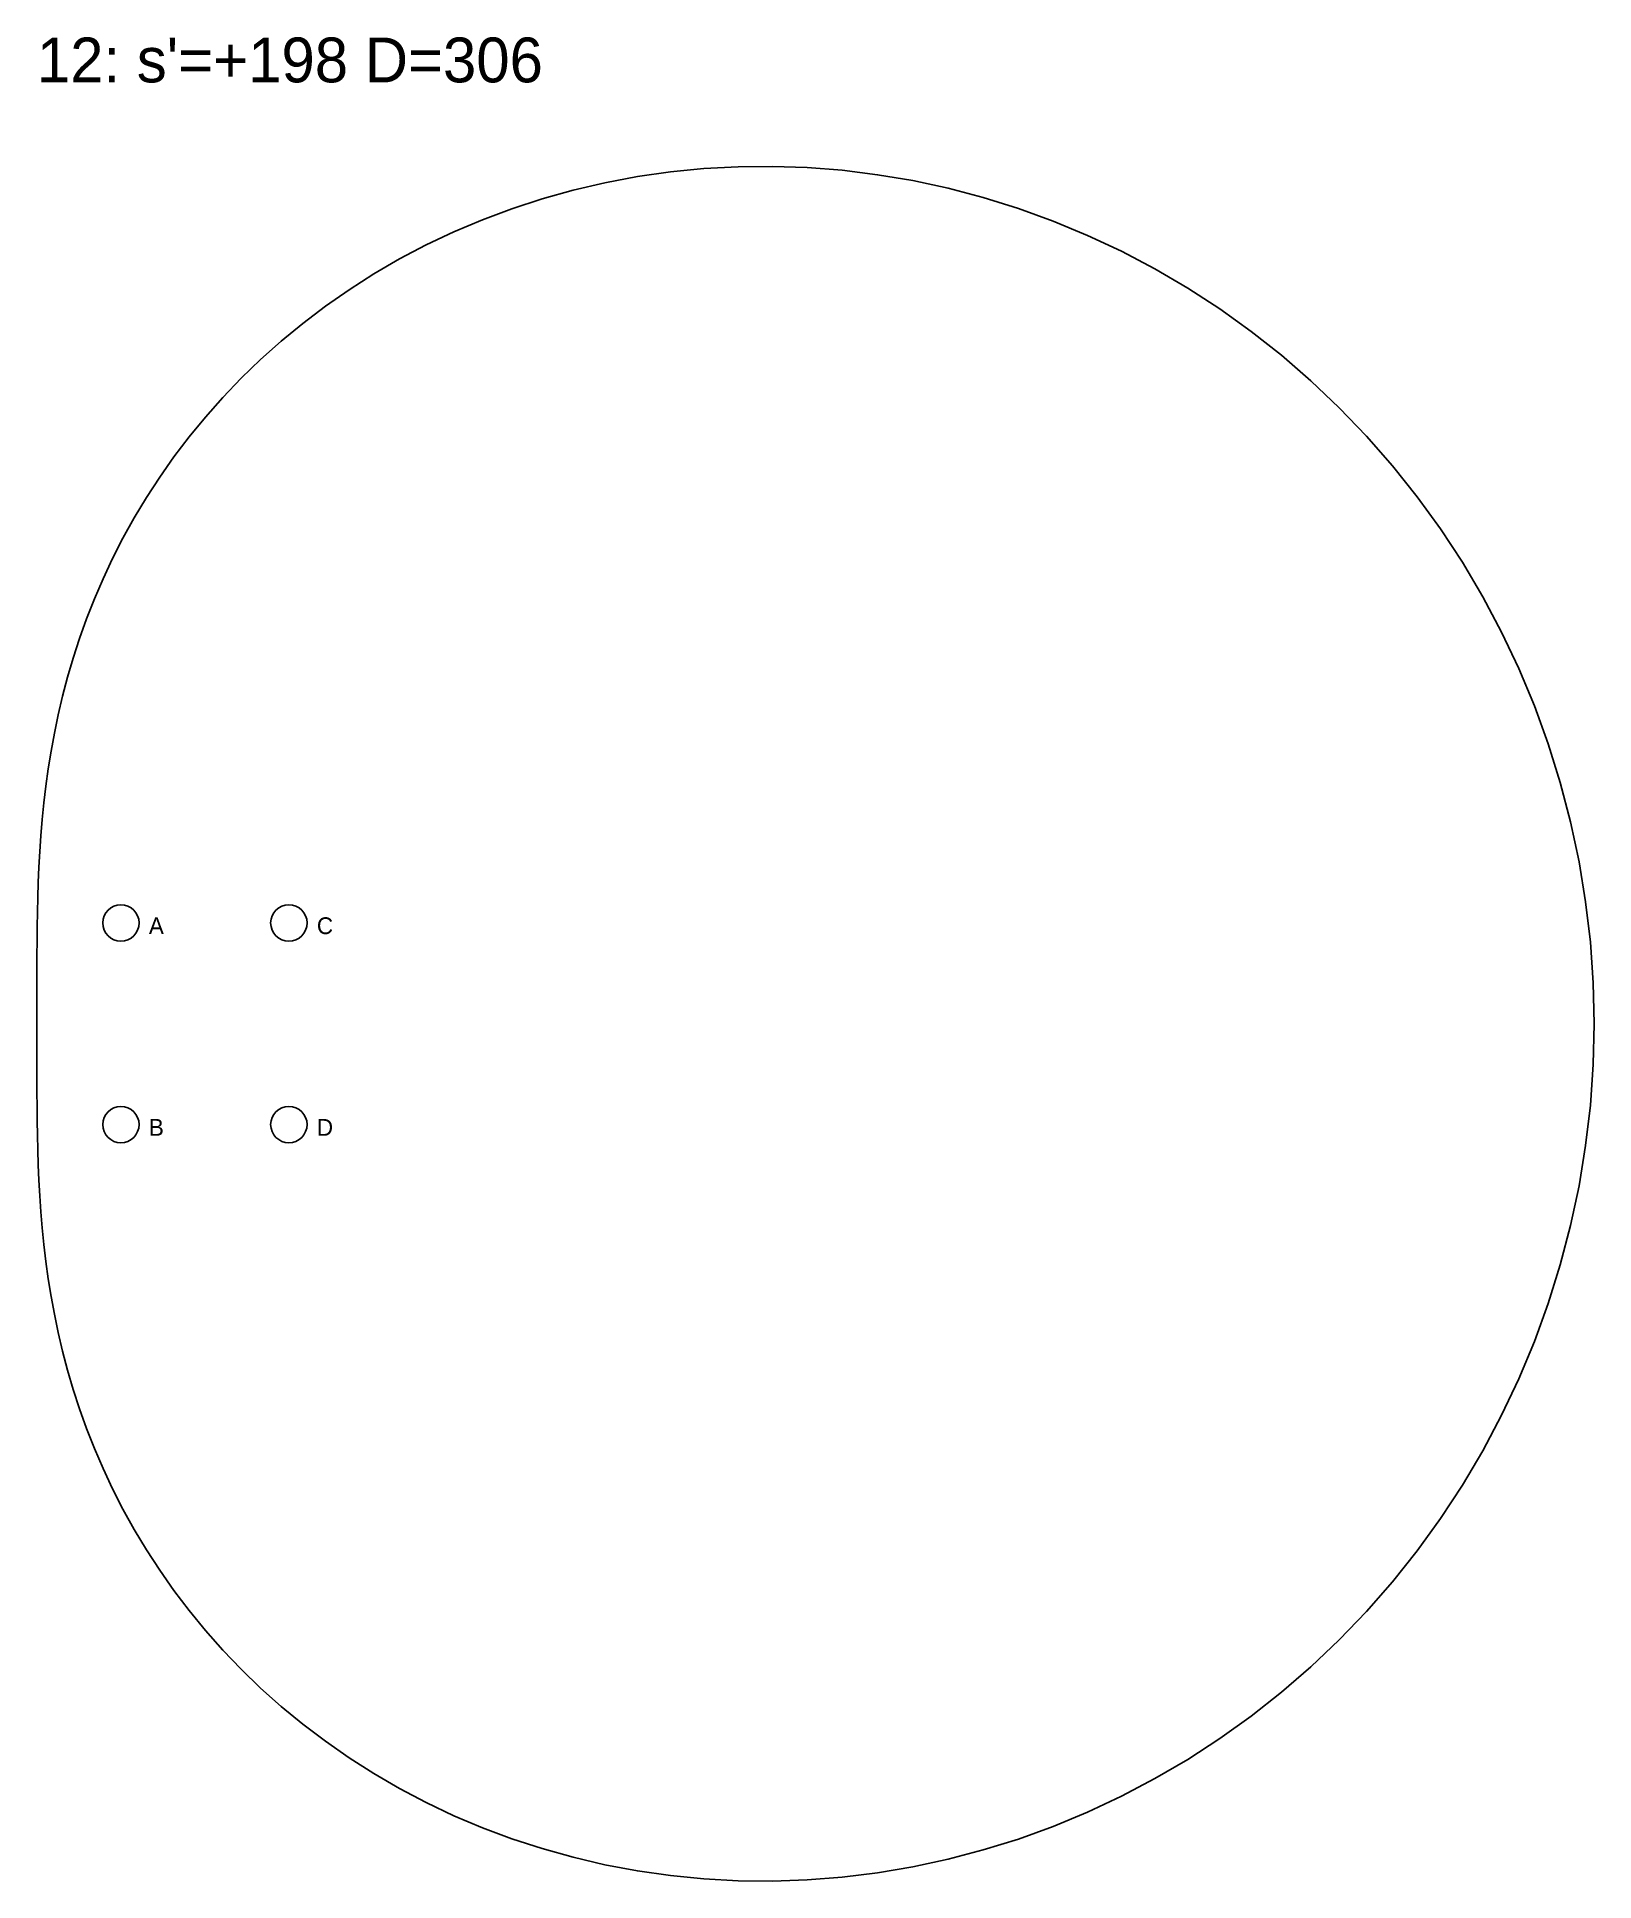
# Model space of a CAD drawing. Header units: millimetres. Extents: x 0 to 2007, y -5243 to 138.
# Drawn here: x 840 to 1118.1, y -953.1 to -623.8 of the extents above; entities that cross this region are included whole.
import ezdxf

# ---------------------------------------------------------------- set-up
doc = ezdxf.new("R2010")
doc.units = ezdxf.units.MM
for name, color, linetype in [('DOWEL', 5, 'CONTINUOUS'), ('SLAB_12', 2, 'CONTINUOUS'), ('TEXT', 1, 'CONTINUOUS')]:
    doc.layers.add(name, color=color, linetype=linetype)

msp = doc.modelspace()

# ---------------------------------------------------------------- texts
at = {"layer": 'DOWEL'}
for s, p in [('A', (860, -784)), ('C', (890, -784)), ('B', (860, -820)), ('D', (890, -820))]:
    msp.add_text(s, height=3, dxfattribs=at).set_placement(p)
at = {"layer": 'TEXT'}
msp.add_text("12: s'=+198 D=306", height=8, dxfattribs=at).set_placement((840, -631.929))

# ---------------------------------------------------------------- linework, layer by layer
at = {"layer": 'DOWEL'}
for centre in [(855, -782), (885, -782), (855, -818), (885, -818)]:
    msp.add_circle(centre, 3.25, dxfattribs=at)
at = {"layer": 'SLAB_12'}
msp.add_lwpolyline([(1118.096, -800), (1117.927, -792.722), (1117.419, -785.463), (1116.575, -778.238), (1115.397, -771.067), (1113.887, -763.965), (1112.052, -756.951), (1109.897, -750.041), (1107.428, -743.252), (1104.652, -736.599), (1101.578, -730.098), (1098.215, -723.764), (1094.573, -717.611), (1090.663, -711.652), (1086.497, -705.902), (1082.086, -700.371), (1077.444, -695.072), (1072.584, -690.014), (1067.521, -685.209), (1062.267, -680.664), (1056.84, -676.388), (1051.253, -672.387), (1045.522, -668.668), (1039.664, -665.236), (1033.694, -662.095), (1027.628, -659.249), (1021.483, -656.699), (1015.275, -654.447), (1009.019, -652.493), (1002.732, -650.837), (996.429, -649.476), (990.127, -648.409), (983.839, -647.631), (977.582, -647.14), (971.369, -646.929), (965.214, -646.993), (959.131, -647.325), (953.133, -647.917), (947.232, -648.762), (941.439, -649.851), (935.766, -651.175), (930.222, -652.723), (924.818, -654.486), (919.562, -656.453), (914.461, -658.612), (909.524, -660.952), (904.756, -663.461), (900.163, -666.128), (895.749, -668.941), (891.519, -671.887), (887.475, -674.954), (883.62, -678.129), (879.954, -681.402), (876.479, -684.759), (873.195, -688.19), (870.1, -691.682), (867.192, -695.225), (864.47, -698.806), (861.93, -702.417), (859.568, -706.047), (857.381, -709.686), (855.363, -713.324), (853.509, -716.955), (851.814, -720.568), (850.27, -724.158), (848.871, -727.717), (847.611, -731.239), (846.482, -734.718), (845.476, -738.15), (844.587, -741.53), (843.805, -744.855), (843.124, -748.123), (842.536, -751.33), (842.032, -754.476), (841.605, -757.56), (841.248, -760.581), (840.953, -763.54), (840.712, -766.438), (840.52, -769.277), (840.369, -772.059), (840.253, -774.787), (840.167, -777.464), (840.104, -780.094), (840.061, -782.681), (840.033, -785.229), (840.016, -787.744), (840.007, -790.23), (840.002, -792.693), (840, -795.138), (840, -797.572), (840, -800), (840, -802.428), (840, -804.862), (840.002, -807.307), (840.007, -809.77), (840.016, -812.256), (840.033, -814.771), (840.061, -817.319), (840.104, -819.906), (840.167, -822.536), (840.253, -825.213), (840.369, -827.941), (840.52, -830.723), (840.712, -833.562), (840.953, -836.46), (841.248, -839.419), (841.605, -842.44), (842.032, -845.524), (842.536, -848.67), (843.124, -851.877), (843.805, -855.145), (844.587, -858.47), (845.476, -861.85), (846.482, -865.282), (847.611, -868.761), (848.871, -872.283), (850.27, -875.842), (851.814, -879.432), (853.509, -883.045), (855.363, -886.676), (857.381, -890.314), (859.568, -893.953), (861.93, -897.583), (864.47, -901.194), (867.192, -904.775), (870.1, -908.318), (873.195, -911.81), (876.479, -915.241), (879.954, -918.598), (883.62, -921.871), (887.475, -925.046), (891.519, -928.113), (895.749, -931.059), (900.163, -933.872), (904.756, -936.539), (909.524, -939.048), (914.461, -941.388), (919.562, -943.547), (924.818, -945.514), (930.222, -947.277), (935.766, -948.825), (941.439, -950.149), (947.232, -951.238), (953.133, -952.083), (959.131, -952.675), (965.214, -953.007), (971.369, -953.071), (977.582, -952.86), (983.839, -952.369), (990.127, -951.591), (996.429, -950.524), (1002.732, -949.163), (1009.019, -947.507), (1015.275, -945.553), (1021.483, -943.301), (1027.628, -940.751), (1033.694, -937.905), (1039.664, -934.764), (1045.522, -931.332), (1051.253, -927.613), (1056.84, -923.612), (1062.267, -919.336), (1067.521, -914.791), (1072.584, -909.986), (1077.444, -904.928), (1082.086, -899.629), (1086.497, -894.098), (1090.663, -888.348), (1094.573, -882.389), (1098.215, -876.236), (1101.578, -869.902), (1104.652, -863.401), (1107.428, -856.748), (1109.897, -849.959), (1112.052, -843.049), (1113.887, -836.035), (1115.397, -828.933), (1116.575, -821.762), (1117.419, -814.537), (1117.927, -807.278)], close=True, dxfattribs=at)

msp.set_redraw_order([(e.dxf.handle, doc.entitydb.next_handle()) for e in msp.query("TEXT MTEXT ATTDEF DIMENSION ARC_DIMENSION")])  # texts and dimensions are drawn at this point

doc.saveas('drawing.dxf')
